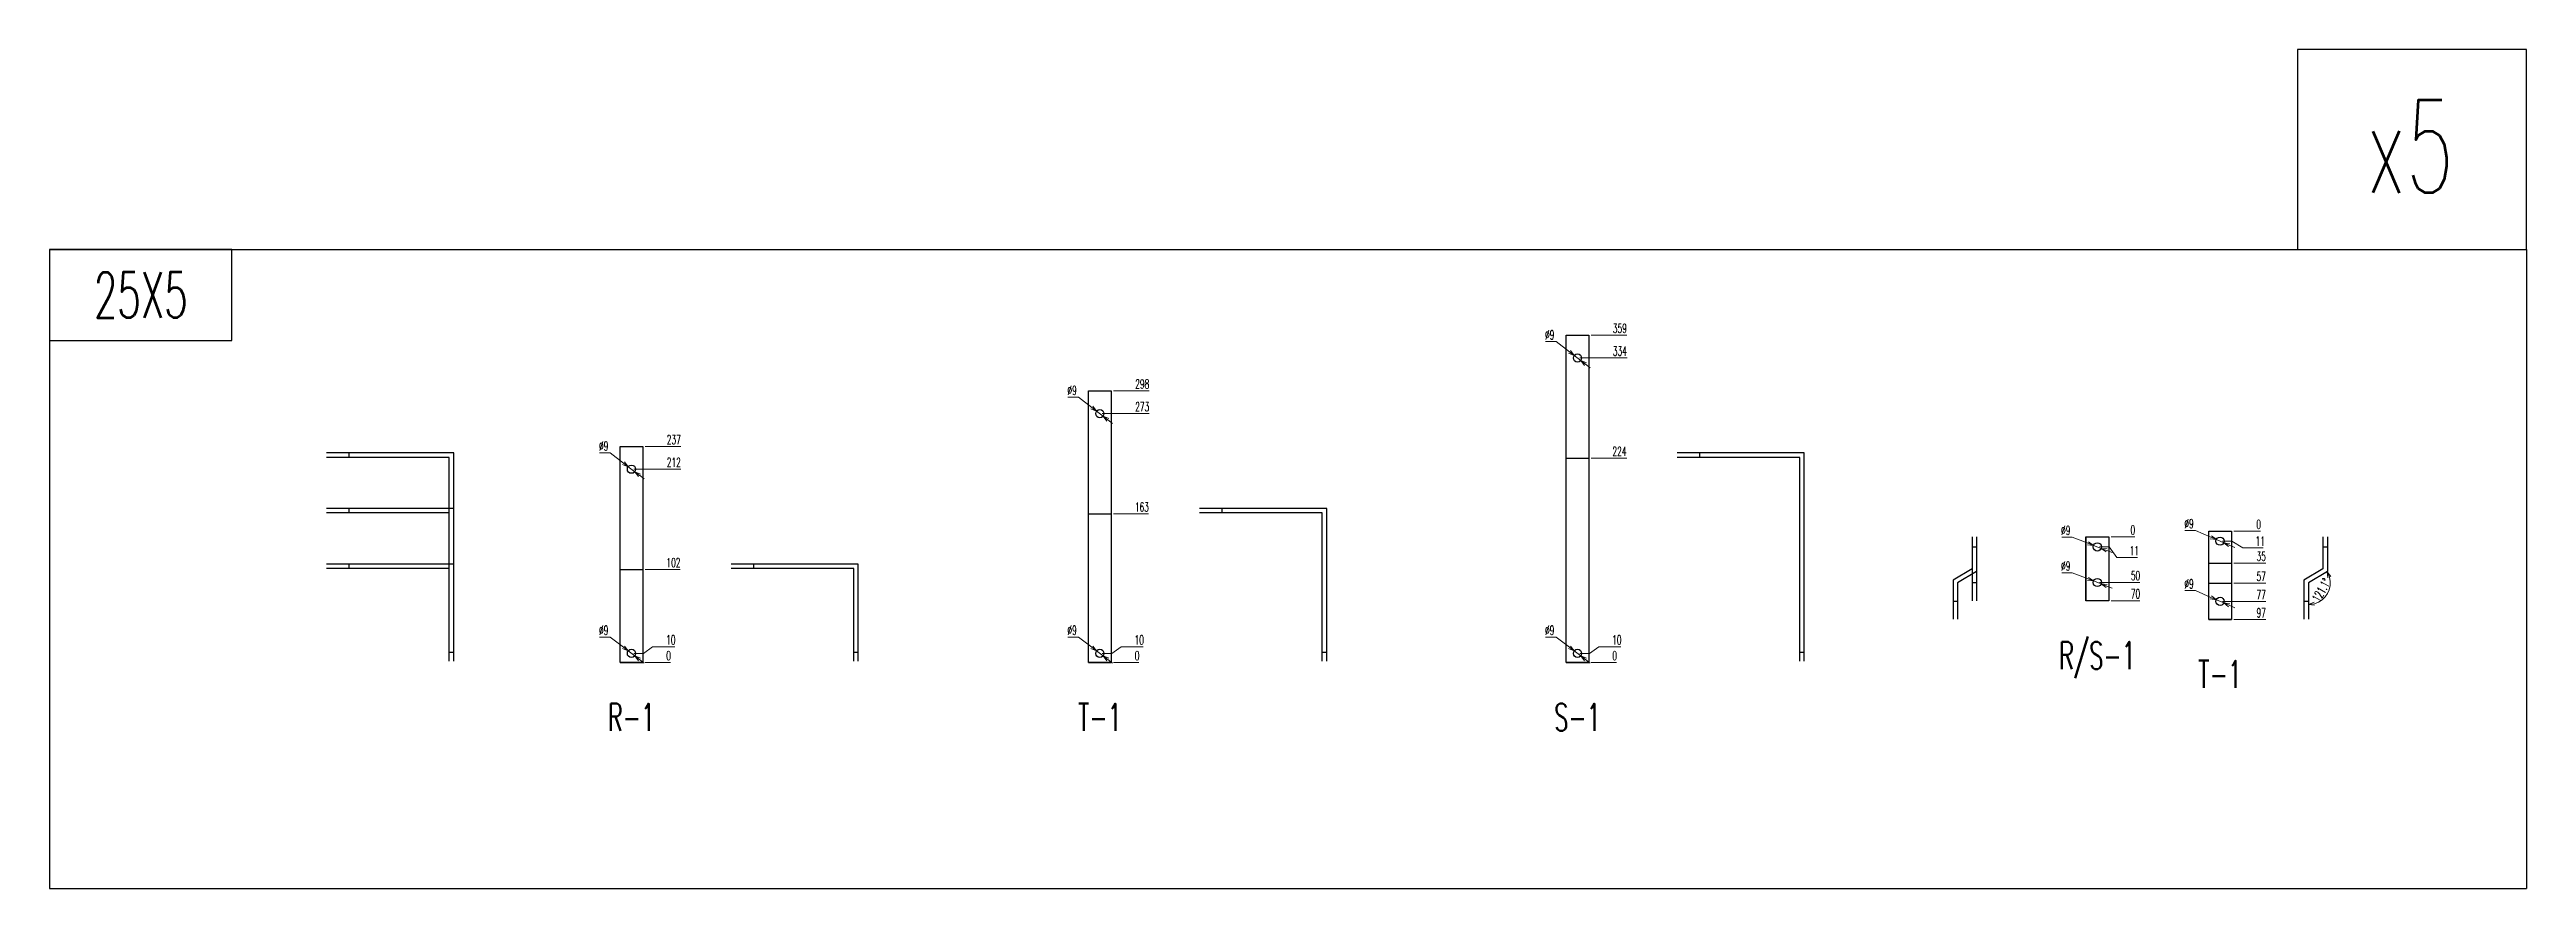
# Model space of a CAD drawing. Header units: millimetres. Extents: x -33730 to 17150, y -76829 to -27437.
# Drawn here: x -3386 to -670, y -30463 to -29543 of the extents above; entities that cross this region are included whole.
import ezdxf
from ezdxf.enums import TextEntityAlignment as Align

# ---------------------------------------------------------------- set-up
doc = ezdxf.new("R2010")
doc.units = ezdxf.units.MM
doc.header["$LTSCALE"] = 3
doc.layers.add('@.VISIBLE', color=7, linetype='Continuous')
doc.styles.add('Ann_w01', font='romans.shx', dxfattribs={"width": 0.6, "bigfont": 'chineset.shx'})
doc.dimstyles.new('Dim 01_SC05', dxfattribs={"dimscale": 5, "dimtxt": 2, "dimasz": 1.3, "dimexe": 0.5, "dimexo": 0.5, "dimgap": 0.5, "dimtad": 1, "dimtoh": 1, "dimdec": 1, "dimzin": 12, "dimdsep": 46, "dimtxsty": 'Ann_w01', "dimblk": 'OPEN30', "dimcen": 1.5, "dimclrd": 6, "dimclre": 6, "dimclrt": 3, "dimadec": 1, "dimazin": 3, "dimtm": 1e-09, "dimtfac": 1, "dimtdec": 1, "dimtmove": 0, "dimatfit": 3, "dimldrblk": 'OPEN30', "dimfxl": 1, "dimtolj": 1, "dimlwd": 20, "dimlwe": 20, "dimarcsym": 0})

msp = doc.modelspace()

# ---------------------------------------------------------------- texts
at = {"color": 1, "style": 'Ann_w01', "width": 0.6}
msp.add_text('25X5', height=50, dxfattribs=at).set_placement((-3286.13, -29811.76), align=Align.MIDDLE_CENTER)
at = {"style": 'Ann_w01', "width": 0.6}
for s, p in [('R/S-1', (-1140.55, -30207.02)), ('T-1', (-1006, -30227.76)), ('R-1', (-2748.04, -30274.83)), ('T-1', (-2234.37, -30274.83)), ('S-1', (-1710.63, -30274.83))]:
    msp.add_text(s, height=30, dxfattribs=at).set_placement(p, align=Align.MIDDLE_CENTER)
at = {"layer": '@.VISIBLE', "color": 2, "style": 'Ann_w01', "width": 0.6}
msp.add_text('x5', height=101.532, dxfattribs=at).set_placement((-798.05, -29648.86), align=Align.MIDDLE_CENTER)

# ---------------------------------------------------------------- blocks, each defined once
blk = doc.blocks.new('*D1584')
at = {"layer": '@.VISIBLE', "color": 6, "lineweight": 20, "transparency": 16777216}
blk.add_line((-2733, -30214.8), (-2705.3, -30214.8), dxfattribs=at)
at = {"layer": 'Defpoints', "color": 0, "transparency": 16777216}
for p in [(-2748, -30214.8), (-2735.5, -30214.8), (-2711.8, -30214.8)]:
    blk.add_point(p, dxfattribs=at)
at = {"layer": '@.VISIBLE', "color": 3, "transparency": 16777216, "insert": (-2707.3, -30207.3), "char_height": 10, "attachment_point": 5, "style": 'Ann_w01'}
blk.add_mtext('\\A1;0', dxfattribs=at)
blk = doc.blocks.new('_Open30')
at = {"color": 0, "linetype": 'ByBlock', "lineweight": -2}
for p, q in [((-1, 0.27), (0, 0)), ((0, 0), (-1, -0.27)), ((0, 0), (-1, 0))]:
    blk.add_line(p, q, dxfattribs=at)
blk = doc.blocks.new('*D1585')
at = {"layer": '@.VISIBLE', "color": 6, "lineweight": 20, "transparency": 16777216}
for p, q in [((-2735, -30204.8), (-2724.8, -30197.5)), ((-2724.8, -30197.5), (-2700.4, -30197.5)), ((-2745.5, -30204.8), (-2735, -30204.8))]:
    blk.add_line(p, q, dxfattribs=at)
at = {"layer": 'Defpoints', "color": 0, "transparency": 16777216}
for p in [(-2711.8, -30197.5), (-2748, -30204.8), (-2748, -30214.8)]:
    blk.add_point(p, dxfattribs=at)
at = {"layer": '@.VISIBLE', "color": 3, "transparency": 16777216, "insert": (-2704.9, -30190), "char_height": 10, "attachment_point": 5, "style": 'Ann_w01'}
blk.add_mtext('\\A1;10', dxfattribs=at)
blk = doc.blocks.new('*D1586')
at = {"layer": '@.VISIBLE', "color": 6, "lineweight": 20, "transparency": 16777216}
blk.add_line((-2733, -30112.8), (-2694.7, -30112.8), dxfattribs=at)
at = {"layer": 'Defpoints', "color": 0, "transparency": 16777216}
for p in [(-2735.5, -30112.8), (-2711.8, -30112.8), (-2748, -30214.8)]:
    blk.add_point(p, dxfattribs=at)
at = {"layer": '@.VISIBLE', "color": 3, "transparency": 16777216, "insert": (-2702, -30105.3), "char_height": 10, "attachment_point": 5, "style": 'Ann_w01'}
blk.add_mtext('\\A1;102', dxfattribs=at)
blk = doc.blocks.new('*D1558')
at = {"layer": '@.VISIBLE', "color": 6, "lineweight": 20, "transparency": 16777216}
blk.add_line((-2745.5, -30002.8), (-2693.9, -30002.8), dxfattribs=at)
at = {"layer": 'Defpoints', "color": 0, "transparency": 16777216}
for p in [(-2748, -30002.8), (-2711.8, -30002.8), (-2748, -30214.8)]:
    blk.add_point(p, dxfattribs=at)
at = {"layer": '@.VISIBLE', "color": 3, "transparency": 16777216, "insert": (-2701.6, -29995.3), "char_height": 10, "attachment_point": 5, "style": 'Ann_w01'}
blk.add_mtext('\\A1;212', dxfattribs=at)
blk = doc.blocks.new('*D1559')
at = {"layer": '@.VISIBLE', "color": 6, "lineweight": 20, "transparency": 16777216}
blk.add_line((-2733, -29977.8), (-2693.9, -29977.8), dxfattribs=at)
at = {"layer": 'Defpoints', "color": 0, "transparency": 16777216}
for p in [(-2735.5, -29977.8), (-2711.8, -29977.8), (-2748, -30214.8)]:
    blk.add_point(p, dxfattribs=at)
at = {"layer": '@.VISIBLE', "color": 3, "transparency": 16777216, "insert": (-2701.6, -29970.3), "char_height": 10, "attachment_point": 5, "style": 'Ann_w01'}
blk.add_mtext('\\A1;237', dxfattribs=at)
blk = doc.blocks.new('*D1560')
at = {"layer": '@.VISIBLE', "color": 6, "lineweight": 20, "transparency": 16777216}
for p, q in [((-2783.1, -30186.9), (-2771.5, -30186.9)), ((-2771.5, -30186.9), (-2756.8, -30198.1)), ((-2744.5, -30207.6), (-2751.6, -30202.1)), ((-2739.3, -30211.5), (-2734.2, -30215.5))]:
    blk.add_line(p, q, dxfattribs=at)
at = {"layer": 'Defpoints', "color": 0, "transparency": 16777216}
for p in [(-2751.6, -30202.1), (-2744.5, -30207.6)]:
    blk.add_point(p, dxfattribs=at)
at = {"layer": '@.VISIBLE', "color": 6, "lineweight": 20, "transparency": 16777216, "xscale": 6.5, "yscale": 6.5, "zscale": 6.5}
for p, rotation in [((-2751.6, -30202.1), 322.522735300581), ((-2744.5, -30207.6), 142.522735300581)]:
    blk.add_blockref('_Open30', p, dxfattribs=dict(at, rotation=rotation))
at = {"layer": '@.VISIBLE', "color": 3, "transparency": 16777216, "insert": (-2778.5, -30179.4), "char_height": 10, "attachment_point": 5, "style": 'Ann_w01'}
blk.add_mtext('\\A1;∅9', dxfattribs=at)
blk = doc.blocks.new('*D1561')
at = {"layer": '@.VISIBLE', "color": 6, "lineweight": 20, "transparency": 16777216}
for p, q in [((-2783.1, -29984.9), (-2771.5, -29984.9)), ((-2771.5, -29984.9), (-2756.8, -29996.1)), ((-2744.5, -30005.6), (-2751.6, -30000.1)), ((-2739.3, -30009.5), (-2734.2, -30013.5))]:
    blk.add_line(p, q, dxfattribs=at)
at = {"layer": 'Defpoints', "color": 0, "transparency": 16777216}
for p in [(-2751.6, -30000.1), (-2744.5, -30005.6)]:
    blk.add_point(p, dxfattribs=at)
at = {"layer": '@.VISIBLE', "color": 6, "lineweight": 20, "transparency": 16777216, "xscale": 6.5, "yscale": 6.5, "zscale": 6.5}
for p, rotation in [((-2751.6, -30000.1), 322.522735300571), ((-2744.5, -30005.6), 142.522735300571)]:
    blk.add_blockref('_Open30', p, dxfattribs=dict(at, rotation=rotation))
at = {"layer": '@.VISIBLE', "color": 3, "transparency": 16777216, "insert": (-2778.5, -29977.4), "char_height": 10, "attachment_point": 5, "style": 'Ann_w01'}
blk.add_mtext('\\A1;∅9', dxfattribs=at)
blk = doc.blocks.new('*D1576')
at = {"layer": '@.VISIBLE', "color": 6, "lineweight": 20, "transparency": 16777216}
blk.add_line((-2219.4, -30214.8), (-2191.6, -30214.8), dxfattribs=at)
at = {"layer": 'Defpoints', "color": 0, "transparency": 16777216}
for p in [(-2234.4, -30214.8), (-2221.9, -30214.8), (-2198.1, -30214.8)]:
    blk.add_point(p, dxfattribs=at)
at = {"layer": '@.VISIBLE', "color": 3, "transparency": 16777216, "insert": (-2193.6, -30207.3), "char_height": 10, "attachment_point": 5, "style": 'Ann_w01'}
blk.add_mtext('\\A1;0', dxfattribs=at)
blk = doc.blocks.new('*D1577')
at = {"layer": '@.VISIBLE', "color": 6, "lineweight": 20, "transparency": 16777216}
for p, q in [((-2221.4, -30204.8), (-2211.1, -30197.5)), ((-2211.1, -30197.5), (-2186.8, -30197.5)), ((-2231.9, -30204.8), (-2221.4, -30204.8))]:
    blk.add_line(p, q, dxfattribs=at)
at = {"layer": 'Defpoints', "color": 0, "transparency": 16777216}
for p in [(-2198.1, -30197.5), (-2234.4, -30204.8), (-2234.4, -30214.8)]:
    blk.add_point(p, dxfattribs=at)
at = {"layer": '@.VISIBLE', "color": 3, "transparency": 16777216, "insert": (-2191.2, -30190), "char_height": 10, "attachment_point": 5, "style": 'Ann_w01'}
blk.add_mtext('\\A1;10', dxfattribs=at)
blk = doc.blocks.new('*D1578')
at = {"layer": '@.VISIBLE', "color": 6, "lineweight": 20, "transparency": 16777216}
blk.add_line((-2219.4, -30051.8), (-2181, -30051.8), dxfattribs=at)
at = {"layer": 'Defpoints', "color": 0, "transparency": 16777216}
for p in [(-2221.9, -30051.8), (-2198.1, -30051.8), (-2234.4, -30214.8)]:
    blk.add_point(p, dxfattribs=at)
at = {"layer": '@.VISIBLE', "color": 3, "transparency": 16777216, "insert": (-2188.3, -30044.3), "char_height": 10, "attachment_point": 5, "style": 'Ann_w01'}
blk.add_mtext('\\A1;163', dxfattribs=at)
blk = doc.blocks.new('*D1579')
at = {"layer": '@.VISIBLE', "color": 6, "lineweight": 20, "transparency": 16777216}
blk.add_line((-2231.9, -29941.8), (-2180.2, -29941.8), dxfattribs=at)
at = {"layer": 'Defpoints', "color": 0, "transparency": 16777216}
for p in [(-2234.4, -29941.8), (-2198.1, -29941.8), (-2234.4, -30214.8)]:
    blk.add_point(p, dxfattribs=at)
at = {"layer": '@.VISIBLE', "color": 3, "transparency": 16777216, "insert": (-2187.9, -29934.3), "char_height": 10, "attachment_point": 5, "style": 'Ann_w01'}
blk.add_mtext('\\A1;273', dxfattribs=at)
blk = doc.blocks.new('*D1580')
at = {"layer": '@.VISIBLE', "color": 6, "lineweight": 20, "transparency": 16777216}
blk.add_line((-2219.4, -29916.8), (-2180.2, -29916.8), dxfattribs=at)
at = {"layer": 'Defpoints', "color": 0, "transparency": 16777216}
for p in [(-2221.9, -29916.8), (-2198.1, -29916.8), (-2234.4, -30214.8)]:
    blk.add_point(p, dxfattribs=at)
at = {"layer": '@.VISIBLE', "color": 3, "transparency": 16777216, "insert": (-2187.9, -29909.3), "char_height": 10, "attachment_point": 5, "style": 'Ann_w01'}
blk.add_mtext('\\A1;298', dxfattribs=at)
blk = doc.blocks.new('*D1581')
at = {"layer": '@.VISIBLE', "color": 6, "lineweight": 20, "transparency": 16777216}
for p, q in [((-2269.4, -30186.9), (-2257.8, -30186.9)), ((-2257.8, -30186.9), (-2243.1, -30198.1)), ((-2230.8, -30207.6), (-2237.9, -30202.1)), ((-2225.6, -30211.5), (-2220.5, -30215.5))]:
    blk.add_line(p, q, dxfattribs=at)
at = {"layer": 'Defpoints', "color": 0, "transparency": 16777216}
for p in [(-2237.9, -30202.1), (-2230.8, -30207.6)]:
    blk.add_point(p, dxfattribs=at)
at = {"layer": '@.VISIBLE', "color": 6, "lineweight": 20, "transparency": 16777216, "xscale": 6.5, "yscale": 6.5, "zscale": 6.5}
for p, rotation in [((-2237.9, -30202.1), 322.5227353003917), ((-2230.8, -30207.6), 142.5227353003917)]:
    blk.add_blockref('_Open30', p, dxfattribs=dict(at, rotation=rotation))
at = {"layer": '@.VISIBLE', "color": 3, "transparency": 16777216, "insert": (-2264.8, -30179.4), "char_height": 10, "attachment_point": 5, "style": 'Ann_w01'}
blk.add_mtext('\\A1;∅9', dxfattribs=at)
blk = doc.blocks.new('*D1582')
at = {"layer": '@.VISIBLE', "color": 6, "lineweight": 20, "transparency": 16777216}
for p, q in [((-2269.4, -29923.9), (-2257.8, -29923.9)), ((-2257.8, -29923.9), (-2243.1, -29935.1)), ((-2230.8, -29944.6), (-2237.9, -29939.1)), ((-2225.6, -29948.5), (-2220.5, -29952.5))]:
    blk.add_line(p, q, dxfattribs=at)
at = {"layer": 'Defpoints', "color": 0, "transparency": 16777216}
for p in [(-2237.9, -29939.1), (-2230.8, -29944.6)]:
    blk.add_point(p, dxfattribs=at)
at = {"layer": '@.VISIBLE', "color": 6, "lineweight": 20, "transparency": 16777216, "xscale": 6.5, "yscale": 6.5, "zscale": 6.5}
for p, rotation in [((-2237.9, -29939.1), 322.5227353005287), ((-2230.8, -29944.6), 142.5227353005287)]:
    blk.add_blockref('_Open30', p, dxfattribs=dict(at, rotation=rotation))
at = {"layer": '@.VISIBLE', "color": 3, "transparency": 16777216, "insert": (-2264.8, -29916.4), "char_height": 10, "attachment_point": 5, "style": 'Ann_w01'}
blk.add_mtext('\\A1;∅9', dxfattribs=at)
blk = doc.blocks.new('*D1566')
at = {"layer": '@.VISIBLE', "color": 6, "lineweight": 20, "transparency": 16777216}
blk.add_line((-1695.6, -30214.8), (-1667.9, -30214.8), dxfattribs=at)
at = {"layer": 'Defpoints', "color": 0, "transparency": 16777216}
for p in [(-1710.6, -30214.8), (-1698.1, -30214.8), (-1674.4, -30214.8)]:
    blk.add_point(p, dxfattribs=at)
at = {"layer": '@.VISIBLE', "color": 3, "transparency": 16777216, "insert": (-1669.9, -30207.3), "char_height": 10, "attachment_point": 5, "style": 'Ann_w01'}
blk.add_mtext('\\A1;0', dxfattribs=at)
blk = doc.blocks.new('*D1567')
at = {"layer": '@.VISIBLE', "color": 6, "lineweight": 20, "transparency": 16777216}
for p, q in [((-1697.6, -30204.8), (-1687.4, -30197.5)), ((-1687.4, -30197.5), (-1663, -30197.5)), ((-1708.1, -30204.8), (-1697.6, -30204.8))]:
    blk.add_line(p, q, dxfattribs=at)
at = {"layer": 'Defpoints', "color": 0, "transparency": 16777216}
for p in [(-1674.4, -30197.5), (-1710.6, -30204.8), (-1710.6, -30214.8)]:
    blk.add_point(p, dxfattribs=at)
at = {"layer": '@.VISIBLE', "color": 3, "transparency": 16777216, "insert": (-1667.5, -30190), "char_height": 10, "attachment_point": 5, "style": 'Ann_w01'}
blk.add_mtext('\\A1;10', dxfattribs=at)
blk = doc.blocks.new('*D1568')
at = {"layer": '@.VISIBLE', "color": 6, "lineweight": 20, "transparency": 16777216}
blk.add_line((-1695.6, -29990.8), (-1656.7, -29990.8), dxfattribs=at)
at = {"layer": 'Defpoints', "color": 0, "transparency": 16777216}
for p in [(-1698.1, -29990.8), (-1675, -29990.8), (-1710.6, -30214.8)]:
    blk.add_point(p, dxfattribs=at)
at = {"layer": '@.VISIBLE', "color": 3, "transparency": 16777216, "insert": (-1664.6, -29983.3), "char_height": 10, "attachment_point": 5, "style": 'Ann_w01'}
blk.add_mtext('\\A1;224', dxfattribs=at)
blk = doc.blocks.new('*D1569')
at = {"layer": '@.VISIBLE', "color": 6, "lineweight": 20, "transparency": 16777216}
blk.add_line((-1708.1, -29880.8), (-1656.3, -29880.8), dxfattribs=at)
at = {"layer": 'Defpoints', "color": 0, "transparency": 16777216}
for p in [(-1710.6, -29880.8), (-1674.5, -29880.8), (-1710.6, -30214.8)]:
    blk.add_point(p, dxfattribs=at)
at = {"layer": '@.VISIBLE', "color": 3, "transparency": 16777216, "insert": (-1664.2, -29873.3), "char_height": 10, "attachment_point": 5, "style": 'Ann_w01'}
blk.add_mtext('\\A1;334', dxfattribs=at)
blk = doc.blocks.new('*D1570')
at = {"layer": '@.VISIBLE', "color": 6, "lineweight": 20, "transparency": 16777216}
blk.add_line((-1695.6, -29855.8), (-1656.6, -29855.8), dxfattribs=at)
at = {"layer": 'Defpoints', "color": 0, "transparency": 16777216}
for p in [(-1698.1, -29855.8), (-1674.2, -29855.8), (-1710.6, -30214.8)]:
    blk.add_point(p, dxfattribs=at)
at = {"layer": '@.VISIBLE', "color": 3, "transparency": 16777216, "insert": (-1664.2, -29848.3), "char_height": 10, "attachment_point": 5, "style": 'Ann_w01'}
blk.add_mtext('\\A1;359', dxfattribs=at)
blk = doc.blocks.new('*D1571')
at = {"layer": '@.VISIBLE', "color": 6, "lineweight": 20, "transparency": 16777216}
for p, q in [((-1745.7, -30186.9), (-1734, -30186.9)), ((-1734, -30186.9), (-1719.4, -30198.1)), ((-1707.1, -30207.6), (-1714.2, -30202.1)), ((-1701.9, -30211.5), (-1696.7, -30215.5))]:
    blk.add_line(p, q, dxfattribs=at)
at = {"layer": 'Defpoints', "color": 0, "transparency": 16777216}
for p in [(-1714.2, -30202.1), (-1707.1, -30207.6)]:
    blk.add_point(p, dxfattribs=at)
at = {"layer": '@.VISIBLE', "color": 6, "lineweight": 20, "transparency": 16777216, "xscale": 6.5, "yscale": 6.5, "zscale": 6.5}
for p, rotation in [((-1714.2, -30202.1), 322.5227353006573), ((-1707.1, -30207.6), 142.5227353006573)]:
    blk.add_blockref('_Open30', p, dxfattribs=dict(at, rotation=rotation))
at = {"layer": '@.VISIBLE', "color": 3, "transparency": 16777216, "insert": (-1741.1, -30179.4), "char_height": 10, "attachment_point": 5, "style": 'Ann_w01'}
blk.add_mtext('\\A1;∅9', dxfattribs=at)
blk = doc.blocks.new('*D1572')
at = {"layer": '@.VISIBLE', "color": 6, "lineweight": 20, "transparency": 16777216}
for p, q in [((-1745.7, -29862.9), (-1734, -29862.9)), ((-1734, -29862.9), (-1719.4, -29874.1)), ((-1707.1, -29883.6), (-1714.2, -29878.1)), ((-1701.9, -29887.5), (-1696.7, -29891.5))]:
    blk.add_line(p, q, dxfattribs=at)
at = {"layer": 'Defpoints', "color": 0, "transparency": 16777216}
for p in [(-1714.2, -29878.1), (-1707.1, -29883.6)]:
    blk.add_point(p, dxfattribs=at)
at = {"layer": '@.VISIBLE', "color": 6, "lineweight": 20, "transparency": 16777216, "xscale": 6.5, "yscale": 6.5, "zscale": 6.5}
for p, rotation in [((-1714.2, -29878.1), 322.5227353004551), ((-1707.1, -29883.6), 142.5227353004551)]:
    blk.add_blockref('_Open30', p, dxfattribs=dict(at, rotation=rotation))
at = {"layer": '@.VISIBLE', "color": 3, "transparency": 16777216, "insert": (-1741.1, -29855.4), "char_height": 10, "attachment_point": 5, "style": 'Ann_w01'}
blk.add_mtext('\\A1;∅9', dxfattribs=at)
blk = doc.blocks.new('*D1596')
at = {"layer": '@.VISIBLE', "color": 6, "lineweight": 20, "transparency": 16777216}
blk.add_line((-1125.6, -30147), (-1093.9, -30147), dxfattribs=at)
at = {"layer": 'Defpoints', "color": 0, "transparency": 16777216}
for p in [(-1140.6, -30077), (-1128.1, -30147), (-1106.1, -30147)]:
    blk.add_point(p, dxfattribs=at)
at = {"layer": '@.VISIBLE', "color": 3, "transparency": 16777216, "insert": (-1098.7, -30139.5), "char_height": 10, "attachment_point": 5, "style": 'Ann_w01'}
blk.add_mtext('\\A1;70', dxfattribs=at)
blk = doc.blocks.new('*D1597')
at = {"layer": '@.VISIBLE', "color": 6, "lineweight": 20, "transparency": 16777216}
blk.add_line((-1138.1, -30127), (-1093.9, -30127), dxfattribs=at)
at = {"layer": 'Defpoints', "color": 0, "transparency": 16777216}
for p in [(-1140.6, -30077), (-1140.6, -30127), (-1106.1, -30127)]:
    blk.add_point(p, dxfattribs=at)
at = {"layer": '@.VISIBLE', "color": 3, "transparency": 16777216, "insert": (-1098.7, -30119.5), "char_height": 10, "attachment_point": 5, "style": 'Ann_w01'}
blk.add_mtext('\\A1;50', dxfattribs=at)
blk = doc.blocks.new('*D1598')
at = {"layer": '@.VISIBLE', "color": 6, "lineweight": 20, "transparency": 16777216}
for p, q in [((-1138.1, -30088), (-1127.6, -30088)), ((-1127.6, -30088), (-1119.1, -30099.7)), ((-1119.1, -30099.7), (-1096.5, -30099.7))]:
    blk.add_line(p, q, dxfattribs=at)
at = {"layer": 'Defpoints', "color": 0, "transparency": 16777216}
for p in [(-1140.6, -30077), (-1140.6, -30088), (-1106.1, -30099.7)]:
    blk.add_point(p, dxfattribs=at)
at = {"layer": '@.VISIBLE', "color": 3, "transparency": 16777216, "insert": (-1100, -30092.2), "char_height": 10, "attachment_point": 5, "style": 'Ann_w01'}
blk.add_mtext('\\A1;11', dxfattribs=at)
blk = doc.blocks.new('*D1599')
at = {"layer": '@.VISIBLE', "color": 6, "lineweight": 20, "transparency": 16777216}
blk.add_line((-1125.6, -30077), (-1099.6, -30077), dxfattribs=at)
at = {"layer": 'Defpoints', "color": 0, "transparency": 16777216}
for p in [(-1140.6, -30077), (-1128.1, -30077), (-1106.1, -30077)]:
    blk.add_point(p, dxfattribs=at)
at = {"layer": '@.VISIBLE', "color": 3, "transparency": 16777216, "insert": (-1101.6, -30069.5), "char_height": 10, "attachment_point": 5, "style": 'Ann_w01'}
blk.add_mtext('\\A1;0', dxfattribs=at)
blk = doc.blocks.new('*D1600')
at = {"layer": '@.VISIBLE', "color": 6, "lineweight": 20, "transparency": 16777216}
for p, q in [((-1179.7, -30116.4), (-1168.1, -30116.4)), ((-1168.1, -30116.4), (-1150.8, -30123.1)), ((-1136.4, -30128.6), (-1144.8, -30125.4)), ((-1130.3, -30131), (-1124.2, -30133.3))]:
    blk.add_line(p, q, dxfattribs=at)
at = {"layer": 'Defpoints', "color": 0, "transparency": 16777216}
for p in [(-1144.8, -30125.4), (-1136.4, -30128.6)]:
    blk.add_point(p, dxfattribs=at)
at = {"layer": '@.VISIBLE', "color": 6, "lineweight": 20, "transparency": 16777216, "xscale": 6.5, "yscale": 6.5, "zscale": 6.5}
for p, rotation in [((-1144.8, -30125.4), 338.9889066486996), ((-1136.4, -30128.6), 158.9889066486996)]:
    blk.add_blockref('_Open30', p, dxfattribs=dict(at, rotation=rotation))
at = {"layer": '@.VISIBLE', "color": 3, "transparency": 16777216, "insert": (-1175.2, -30108.9), "char_height": 10, "attachment_point": 5, "style": 'Ann_w01'}
blk.add_mtext('\\A1;∅9', dxfattribs=at)
blk = doc.blocks.new('*D1601')
at = {"layer": '@.VISIBLE', "color": 6, "lineweight": 20, "transparency": 16777216}
for p, q in [((-1179.7, -30077.4), (-1168.1, -30077.4)), ((-1168.1, -30077.4), (-1150.8, -30084.1)), ((-1136.4, -30089.6), (-1144.8, -30086.4)), ((-1130.3, -30092), (-1124.2, -30094.3))]:
    blk.add_line(p, q, dxfattribs=at)
at = {"layer": 'Defpoints', "color": 0, "transparency": 16777216}
for p in [(-1144.8, -30086.4), (-1136.4, -30089.6)]:
    blk.add_point(p, dxfattribs=at)
at = {"layer": '@.VISIBLE', "color": 6, "lineweight": 20, "transparency": 16777216, "xscale": 6.5, "yscale": 6.5, "zscale": 6.5}
for p, rotation in [((-1144.8, -30086.4), 338.9889066486955), ((-1136.4, -30089.6), 158.9889066486955)]:
    blk.add_blockref('_Open30', p, dxfattribs=dict(at, rotation=rotation))
at = {"layer": '@.VISIBLE', "color": 3, "transparency": 16777216, "insert": (-1175.2, -30069.9), "char_height": 10, "attachment_point": 5, "style": 'Ann_w01'}
blk.add_mtext('\\A1;∅9', dxfattribs=at)
blk = doc.blocks.new('*D1588')
at = {"layer": '@.VISIBLE', "color": 6, "lineweight": 20, "transparency": 16777216}
blk.add_line((-991, -30167.8), (-956, -30167.8), dxfattribs=at)
at = {"layer": 'Defpoints', "color": 0, "transparency": 16777216}
for p in [(-1006, -30070.8), (-993.5, -30167.8), (-968.2, -30167.8)]:
    blk.add_point(p, dxfattribs=at)
at = {"layer": '@.VISIBLE', "color": 3, "transparency": 16777216, "insert": (-960.9, -30160.3), "char_height": 10, "attachment_point": 5, "style": 'Ann_w01'}
blk.add_mtext('\\A1;97', dxfattribs=at)
blk = doc.blocks.new('*D1589')
at = {"layer": '@.VISIBLE', "color": 6, "lineweight": 20, "transparency": 16777216}
blk.add_line((-1003.5, -30147.8), (-956, -30147.8), dxfattribs=at)
at = {"layer": 'Defpoints', "color": 0, "transparency": 16777216}
for p in [(-1006, -30070.8), (-1006, -30147.8), (-968.2, -30147.8)]:
    blk.add_point(p, dxfattribs=at)
at = {"layer": '@.VISIBLE', "color": 3, "transparency": 16777216, "insert": (-960.9, -30140.3), "char_height": 10, "attachment_point": 5, "style": 'Ann_w01'}
blk.add_mtext('\\A1;77', dxfattribs=at)
blk = doc.blocks.new('*D1590')
at = {"layer": '@.VISIBLE', "color": 6, "lineweight": 20, "transparency": 16777216}
blk.add_line((-991, -30127.8), (-956, -30127.8), dxfattribs=at)
at = {"layer": 'Defpoints', "color": 0, "transparency": 16777216}
for p in [(-1006, -30070.8), (-993.5, -30127.8), (-968.2, -30127.8)]:
    blk.add_point(p, dxfattribs=at)
at = {"layer": '@.VISIBLE', "color": 3, "transparency": 16777216, "insert": (-960.9, -30120.3), "char_height": 10, "attachment_point": 5, "style": 'Ann_w01'}
blk.add_mtext('\\A1;57', dxfattribs=at)
blk = doc.blocks.new('*D1591')
at = {"layer": '@.VISIBLE', "color": 6, "lineweight": 20, "transparency": 16777216}
blk.add_line((-991, -30105.8), (-956, -30105.8), dxfattribs=at)
at = {"layer": 'Defpoints', "color": 0, "transparency": 16777216}
for p in [(-1006, -30070.8), (-993.5, -30105.8), (-968.2, -30105.8)]:
    blk.add_point(p, dxfattribs=at)
at = {"layer": '@.VISIBLE', "color": 3, "transparency": 16777216, "insert": (-960.9, -30098.3), "char_height": 10, "attachment_point": 5, "style": 'Ann_w01'}
blk.add_mtext('\\A1;35', dxfattribs=at)
blk = doc.blocks.new('*D1592')
at = {"layer": '@.VISIBLE', "color": 6, "lineweight": 20, "transparency": 16777216}
for p, q in [((-1003.5, -30081.8), (-993, -30081.8)), ((-993, -30081.8), (-981.2, -30089.2)), ((-981.2, -30089.2), (-958.6, -30089.2))]:
    blk.add_line(p, q, dxfattribs=at)
at = {"layer": 'Defpoints', "color": 0, "transparency": 16777216}
for p in [(-1006, -30070.8), (-1006, -30081.8), (-968.2, -30089.2)]:
    blk.add_point(p, dxfattribs=at)
at = {"layer": '@.VISIBLE', "color": 3, "transparency": 16777216, "insert": (-962.1, -30081.7), "char_height": 10, "attachment_point": 5, "style": 'Ann_w01'}
blk.add_mtext('\\A1;11', dxfattribs=at)
blk = doc.blocks.new('*D1593')
at = {"layer": '@.VISIBLE', "color": 6, "lineweight": 20, "transparency": 16777216}
blk.add_line((-991, -30070.8), (-961.7, -30070.8), dxfattribs=at)
at = {"layer": 'Defpoints', "color": 0, "transparency": 16777216}
for p in [(-1006, -30070.8), (-993.5, -30070.8), (-968.2, -30070.8)]:
    blk.add_point(p, dxfattribs=at)
at = {"layer": '@.VISIBLE', "color": 3, "transparency": 16777216, "insert": (-963.7, -30063.3), "char_height": 10, "attachment_point": 5, "style": 'Ann_w01'}
blk.add_mtext('\\A1;0', dxfattribs=at)
blk = doc.blocks.new('*D1594')
at = {"layer": '@.VISIBLE', "color": 6, "lineweight": 20, "transparency": 16777216}
for p, q in [((-1044.7, -30136), (-1033.1, -30136)), ((-1033.1, -30136), (-1016.1, -30143.4)), ((-1001.9, -30149.5), (-1010.1, -30146)), ((-995.9, -30152.1), (-989.9, -30154.7))]:
    blk.add_line(p, q, dxfattribs=at)
at = {"layer": 'Defpoints', "color": 0, "transparency": 16777216}
for p in [(-1010.1, -30146), (-1001.9, -30149.5)]:
    blk.add_point(p, dxfattribs=at)
at = {"layer": '@.VISIBLE', "color": 6, "lineweight": 20, "transparency": 16777216, "xscale": 6.5, "yscale": 6.5, "zscale": 6.5}
for p, rotation in [((-1010.1, -30146), 336.5623810435932), ((-1001.9, -30149.5), 156.5623810435931)]:
    blk.add_blockref('_Open30', p, dxfattribs=dict(at, rotation=rotation))
at = {"layer": '@.VISIBLE', "color": 3, "transparency": 16777216, "insert": (-1040.1, -30128.5), "char_height": 10, "attachment_point": 5, "style": 'Ann_w01'}
blk.add_mtext('\\A1;∅9', dxfattribs=at)
blk = doc.blocks.new('*D1595')
at = {"layer": '@.VISIBLE', "color": 6, "lineweight": 20, "transparency": 16777216}
for p, q in [((-1044.7, -30070), (-1033.1, -30070)), ((-1033.1, -30070), (-1016.1, -30077.4)), ((-1001.9, -30083.5), (-1010.1, -30080)), ((-995.9, -30086.1), (-989.9, -30088.7))]:
    blk.add_line(p, q, dxfattribs=at)
at = {"layer": 'Defpoints', "color": 0, "transparency": 16777216}
for p in [(-1010.1, -30080), (-1001.9, -30083.5)]:
    blk.add_point(p, dxfattribs=at)
at = {"layer": '@.VISIBLE', "color": 6, "lineweight": 20, "transparency": 16777216, "xscale": 6.5, "yscale": 6.5, "zscale": 6.5}
for p, rotation in [((-1010.1, -30080), 336.5623810436367), ((-1001.9, -30083.5), 156.5623810436367)]:
    blk.add_blockref('_Open30', p, dxfattribs=dict(at, rotation=rotation))
at = {"layer": '@.VISIBLE', "color": 3, "transparency": 16777216, "insert": (-1040.1, -30062.5), "char_height": 10, "attachment_point": 5, "style": 'Ann_w01'}
blk.add_mtext('\\A1;∅9', dxfattribs=at)
blk = doc.blocks.new('*D2253')
at = {"layer": '@.VISIBLE', "color": 6, "lineweight": 20, "transparency": 16777216}
blk.add_arc((-909, -30127.4), 23.8, 285.7243, 15.3657, dxfattribs=at)
at = {"layer": 'Defpoints', "color": 0, "transparency": 16777216}
for p in [(-888.2, -30114.8), (-909, -30127.4), (-909, -30127.4), (-893.7, -30145.5), (-909, -30167.4)]:
    blk.add_point(p, dxfattribs=at)
at = {"layer": '@.VISIBLE', "color": 6, "lineweight": 20, "transparency": 16777216, "xscale": 6.5, "yscale": 6.5, "zscale": 6.5}
for p, rotation in [((-888.7, -30115.2), 113.2278727392831), ((-909, -30151.2), 187.8621572541148)]:
    blk.add_blockref('_Open30', p, dxfattribs=dict(at, rotation=rotation))
at = {"layer": '@.VISIBLE', "color": 3, "transparency": 16777216, "insert": (-894.9, -30135.4), "char_height": 10, "attachment_point": 5, "rotation": 60.545, "style": 'Ann_w01'}
blk.add_mtext('\\A1;121.1°', dxfattribs=at)

# ---------------------------------------------------------------- dimensions: what is measured, and where the dimension line sits
at = {"layer": '@.VISIBLE', "color": 2}
for p1, p2, picture, middle in [((-1707.06, -29883.57), (-1714.21, -29878.09), '*D1572', (-1741.12, -29862.88)), ((-1707.06, -30207.57), (-1714.21, -30202.09), '*D1571', (-1741.12, -30186.88))]:
    dim = msp.add_diameter_dim_2p(p1=p1, p2=p2, dimstyle='Dim 01_SC05', dxfattribs=at)
    dim.commit()
    dim.dimension.update_dxf_attribs({"geometry": picture, "text_midpoint": middle, "dimtype": 163})
for feature_location, offset, origin, picture, middle in [((-1698.13, -29855.83), (23.9, 0), (-1710.63, -30214.83), '*D1570', (-1664.17, -29848.33)), ((-1710.63, -29880.83), (36.11, 0), (-1710.63, -30214.83), '*D1569', (-1664.17, -29873.33)), ((-1698.13, -29990.83), (23.18, 0), (-1710.63, -30214.83), '*D1568', (-1664.6, -29983.33)), ((-1710.63, -30204.83), (36.25, 7.37), (-1710.63, -30214.83), '*D1567', (-1667.45, -30189.96)), ((-1698.13466366, -30214.83015994), (23.75263287, 0), (-1710.63466366, -30214.83015994), '*D1566', (-1669.88203079, -30207.33015994))]:
    dim = msp.add_ordinate_dim(feature_location=feature_location, offset=offset, dtype=0, origin=origin, dimstyle='Dim 01_SC05', dxfattribs=at)
    dim.commit()
    dim.dimension.update_dxf_attribs({"geometry": picture, "text_midpoint": middle})
at = {"layer": '@.VISIBLE', "color": 4}
for feature_location, offset, origin, picture, middle in [((-2221.87, -29916.83), (23.75, 0), (-2234.37, -30214.83), '*D1580', (-2187.9, -29909.33)), ((-2234.37, -29941.83), (36.25, 0), (-2234.37, -30214.83), '*D1579', (-2187.9, -29934.33)), ((-2221.87, -30051.83), (23.75, 0), (-2234.37, -30214.83), '*D1578', (-2188.33, -30044.33)), ((-2234.37, -30204.83), (36.25, 7.37), (-2234.37, -30214.83), '*D1577', (-2191.18, -30189.96)), ((-2221.86569846, -30214.83015994), (23.75263287, 0), (-2234.36569846, -30214.83015994), '*D1576', (-2193.61306559, -30207.33015994))]:
    dim = msp.add_ordinate_dim(feature_location=feature_location, offset=offset, dtype=0, origin=origin, dimstyle='Dim 01_SC05', dxfattribs=at)
    dim.commit()
    dim.dimension.update_dxf_attribs({"geometry": picture, "text_midpoint": middle})
for p1, p2, picture, middle in [((-2230.79, -29944.57), (-2237.94, -29939.09), '*D1582', (-2264.85, -29923.88)), ((-2230.79, -30207.57), (-2237.94, -30202.09), '*D1581', (-2264.85, -30186.88))]:
    dim = msp.add_diameter_dim_2p(p1=p1, p2=p2, dimstyle='Dim 01_SC05', dxfattribs=at)
    dim.commit()
    dim.dimension.update_dxf_attribs({"geometry": picture, "text_midpoint": middle, "dimtype": 163})
at = {"layer": '@.VISIBLE'}
for p1, p2, picture, middle in [((-2744.47, -30005.57), (-2751.62, -30000.09), '*D1561', (-2778.53, -29984.88)), ((-1136.35, -30089.63), (-1144.75, -30086.41), '*D1601', (-1175.16, -30077.44)), ((-1001.87, -30083.55), (-1010.13, -30079.97), '*D1595', (-1040.13, -30070.02)), ((-1136.35, -30128.63), (-1144.75, -30125.41), '*D1600', (-1175.16, -30116.44)), ((-1001.87, -30149.55), (-1010.13, -30145.97), '*D1594', (-1040.13, -30136.02)), ((-2744.47, -30207.57), (-2751.62, -30202.09), '*D1560', (-2778.53, -30186.88))]:
    dim = msp.add_diameter_dim_2p(p1=p1, p2=p2, dimstyle='Dim 01_SC05', dxfattribs=at)
    dim.commit()
    dim.dimension.update_dxf_attribs({"geometry": picture, "text_midpoint": middle, "dimtype": 163})
for feature_location, offset, origin, picture, middle in [((-2735.54, -29977.83), (23.75, 0), (-2748.04, -30214.83), '*D1559', (-2701.58, -29970.33)), ((-2748.04, -30002.83), (36.25, 0), (-2748.04, -30214.83), '*D1558', (-2701.58, -29995.33)), ((-1128.05290976, -30077.02148412), (21.95498292, 0), (-1140.55290976, -30077.02148412), '*D1599', (-1101.59792684, -30069.52148412)), ((-993.49704634, -30070.75833404), (25.28054486, 0), (-1005.99704634, -30070.75833404), '*D1593', (-963.71650147, -30063.25833404)), ((-1128.05, -30147.02), (21.95, 0), (-1140.55, -30077.02), '*D1596', (-1098.74, -30139.52)), ((-1140.55, -30127.02), (34.45, 0), (-1140.55, -30077.02), '*D1597', (-1098.74, -30119.52)), ((-1140.55, -30088.02), (34.45, -11.65), (-1140.55, -30077.02), '*D1598', (-1100.03, -30092.17)), ((-993.5, -30167.76), (25.28, 0), (-1006, -30070.76), '*D1588', (-960.86, -30160.26)), ((-1006, -30147.76), (37.78, 0), (-1006, -30070.76), '*D1589', (-960.86, -30140.26)), ((-993.5, -30127.76), (25.28, 0), (-1006, -30070.76), '*D1590', (-960.86, -30120.26)), ((-993.5, -30105.76), (25.28, 0), (-1006, -30070.76), '*D1591', (-960.86, -30098.26)), ((-1006, -30081.76), (37.78, -7.39), (-1006, -30070.76), '*D1592', (-962.15, -30081.65)), ((-2735.54, -30112.83), (23.75, 0), (-2748.04, -30214.83), '*D1586', (-2702.01, -30105.33)), ((-2748.04, -30204.83), (36.25, 7.37), (-2748.04, -30214.83), '*D1585', (-2704.86, -30189.96)), ((-2735.54396904, -30214.83015994), (23.75263287, 0), (-2748.04396904, -30214.83015994), '*D1584', (-2707.29133617, -30207.33015994))]:
    dim = msp.add_ordinate_dim(feature_location=feature_location, offset=offset, dtype=0, origin=origin, dimstyle='Dim 01_SC05', dxfattribs=at)
    dim.commit()
    dim.dimension.update_dxf_attribs({"geometry": picture, "text_midpoint": middle})
dim = msp.add_angular_dim_2l(base=(-893.66, -30145.53), line1=((-909.04, -30127.43), (-909.04, -30167.4)), line2=((-888.18, -30114.85), (-909.04, -30127.43)), dimstyle='Dim 01_SC05', dxfattribs=at)
dim.commit()
dim.dimension.update_dxf_attribs({"geometry": '*D2253', "text_midpoint": (-894.89, -30135.42)})

# ---------------------------------------------------------------- linework, layer by layer
msp.add_lwpolyline([(-3386.13, -29861.76), (-3186.13, -29861.76), (-3186.13, -29761.76), (-3386.13, -29761.76)], close=True)
at = {"color": 2, "linetype": 'Continuous', "lineweight": 25}
for points in [[(-1277.98, -30077.02), (-1277.98, -30147.02)], [(-1272.98, -30077.02), (-1272.98, -30147.02)], [(-1153.05, -30077.02), (-1153.05, -30147.02)], [(-1128.05, -30077.02), (-1128.05, -30147.02)]]:
    msp.add_lwpolyline(points, dxfattribs=at)
msp.add_lwpolyline([(-1153.05, -30077.02), (-1128.05, -30077.02), (-1128.05, -30147.02), (-1153.05, -30147.02)], close=True, dxfattribs=at)
for centre in [(-1140.55, -30088.02), (-1140.55, -30127.02)]:
    msp.add_circle(centre, 4.5, dxfattribs=at)
at = {"layer": '@.VISIBLE'}
for p, q in [((-3386.13, -29761.76), (-670.05, -29761.76)), ((-3386.13, -29761.76), (-3386.13, -30462.63)), ((-670.05, -29761.76), (-670.05, -30462.63)), ((-3057.43, -29989.83), (-3057.43, -29984.83)), ((-3057.43, -30050.83), (-3057.43, -30045.83)), ((-1277.98, -30088.02), (-1272.98, -30088.02)), ((-893.18, -30088.02), (-888.18, -30088.02)), ((-3057.43, -30111.83), (-3057.43, -30106.83)), ((-2613.84, -30111.83), (-2613.84, -30106.83)), ((-1277.98, -30127.02), (-1272.98, -30127.02)), ((-2947.87, -30203.33), (-2942.93, -30203.33)), ((-2504.27, -30203.33), (-2499.34, -30203.33)), ((-3386.13, -30462.63), (-670.05, -30462.63))]:
    msp.add_line(p, q, dxfattribs=at)
at = {"layer": '@.VISIBLE', "color": 2}
for p, q in [((-1723.13, -29855.83), (-1698.13, -29855.83)), ((-3057.43, -29989.83), (-3057.43, -29984.83)), ((-1576.43, -29989.83), (-1576.43, -29984.83)), ((-1723.13, -29990.83), (-1698.13, -29990.83)), ((-2947.87, -30203.33), (-2942.93, -30203.33)), ((-1723.13, -30214.83), (-1698.13, -30214.83)), ((-1466.86, -30203.33), (-1461.93, -30203.33))]:
    msp.add_line(p, q, dxfattribs=at)
at = {"layer": '@.VISIBLE', "color": 4}
for p, q in [((-2246.87, -29916.83), (-2221.87, -29916.83)), ((-2246.87, -30051.83), (-2221.87, -30051.83)), ((-2100.16, -30050.83), (-2100.16, -30045.83)), ((-1018.5, -30070.76), (-993.5, -30070.76)), ((-1018.5, -30105.76), (-993.5, -30105.76)), ((-1298.84, -30147.4), (-1293.84, -30147.4)), ((-1018.5, -30127.76), (-993.5, -30127.76)), ((-914.04, -30147.4), (-909.04, -30147.4)), ((-1018.5, -30167.76), (-993.5, -30167.76)), ((-2246.87, -30214.83), (-2221.87, -30214.83)), ((-1990.6, -30203.33), (-1985.66, -30203.33))]:
    msp.add_line(p, q, dxfattribs=at)
at = {"layer": '@.VISIBLE', "color": 1}
for p, q in [((-2760.54, -29977.83), (-2735.54, -29977.83)), ((-2760.54, -30112.83), (-2735.54, -30112.83)), ((-2760.54, -30214.83), (-2735.54, -30214.83))]:
    msp.add_line(p, q, dxfattribs=at)
at = {"layer": '@.VISIBLE'}
msp.add_lwpolyline([(-670.05, -29542.53), (-921.18, -29542.53), (-921.18, -29761.76), (-670.05, -29761.76)], close=True, dxfattribs=at)
at = {"layer": '@.VISIBLE', "color": 2}
msp.add_lwpolyline([(-1723.13, -29855.83), (-1698.13, -29855.83), (-1698.13, -30214.83), (-1723.13, -30214.83)], close=True, dxfattribs=at)
at = {"layer": '@.VISIBLE', "color": 4}
for points in [[(-2246.87, -29916.83), (-2221.87, -29916.83), (-2221.87, -30214.83), (-2246.87, -30214.83)], [(-1018.5, -30070.76), (-993.5, -30070.76), (-993.5, -30167.76), (-1018.5, -30167.76)]]:
    msp.add_lwpolyline(points, close=True, dxfattribs=at)
at = {"layer": '@.VISIBLE', "color": 2}
for points in [[(-2942.93, -30045.83), (-2942.93, -29984.83), (-3082.43, -29984.83)], [(-2942.93, -30213.33), (-2942.93, -29984.83), (-3082.43, -29984.83)], [(-1461.93, -30213.33), (-1461.93, -29984.83), (-1601.43, -29984.83)], [(-2947.93, -30045.83), (-2947.93, -29989.83), (-3082.43, -29989.83)], [(-2947.93, -30213.33), (-2947.93, -29989.83), (-3082.43, -29989.83)], [(-1466.93, -30213.33), (-1466.93, -29989.83), (-1601.43, -29989.83)]]:
    msp.add_lwpolyline(points, dxfattribs=at)
at = {"layer": '@.VISIBLE', "color": 1}
msp.add_lwpolyline([(-2760.54, -29977.83), (-2735.54, -29977.83), (-2735.54, -30214.83), (-2760.54, -30214.83)], close=True, dxfattribs=at)
at = {"layer": '@.VISIBLE', "color": 4}
for points in [[(-2942.93, -30106.83), (-2942.93, -30045.83), (-3082.43, -30045.83)], [(-2947.93, -30106.83), (-2947.93, -30050.83), (-3082.43, -30050.83)], [(-1985.66, -30213.33), (-1985.66, -30045.83), (-2125.16, -30045.83)], [(-1990.66, -30213.33), (-1990.66, -30050.83), (-2125.16, -30050.83)], [(-1277.98, -30077.02), (-1277.98, -30112.02), (-1298.84, -30124.6), (-1298.84, -30167.4)], [(-1272.98, -30077.02), (-1272.98, -30114.85), (-1293.84, -30127.43), (-1293.84, -30167.4)], [(-893.18, -30077.02), (-893.18, -30112.02), (-914.04, -30124.6), (-914.04, -30167.4)], [(-888.18, -30077.02), (-888.18, -30114.85), (-909.04, -30127.43), (-909.04, -30167.4)]]:
    msp.add_lwpolyline(points, dxfattribs=at)
at = {"layer": '@.VISIBLE', "color": 1}
for points in [[(-2942.93, -30213.33), (-2942.93, -30106.83), (-3082.43, -30106.83)], [(-2947.93, -30213.33), (-2947.93, -30111.83), (-3082.43, -30111.83)], [(-2499.34, -30213.33), (-2499.34, -30106.83), (-2638.84, -30106.83)], [(-2504.34, -30213.33), (-2504.34, -30111.83), (-2638.84, -30111.83)]]:
    msp.add_lwpolyline(points, dxfattribs=at)
at = {"layer": '@.VISIBLE', "color": 2}
for centre in [(-1710.63, -29880.83), (-1710.63, -30204.83)]:
    msp.add_circle(centre, 4.5, dxfattribs=at)
at = {"layer": '@.VISIBLE', "color": 4}
for centre in [(-2234.37, -29941.83), (-1006, -30081.76), (-1006, -30147.76), (-2234.37, -30204.83)]:
    msp.add_circle(centre, 4.5, dxfattribs=at)
at = {"layer": '@.VISIBLE', "color": 1}
for centre in [(-2748.04, -30002.83), (-2748.04, -30204.83)]:
    msp.add_circle(centre, 4.5, dxfattribs=at)

msp.set_redraw_order([(e.dxf.handle, doc.entitydb.next_handle()) for e in msp.query("TEXT MTEXT ATTDEF DIMENSION ARC_DIMENSION")])  # texts and dimensions are drawn at this point

doc.saveas('drawing.dxf')
